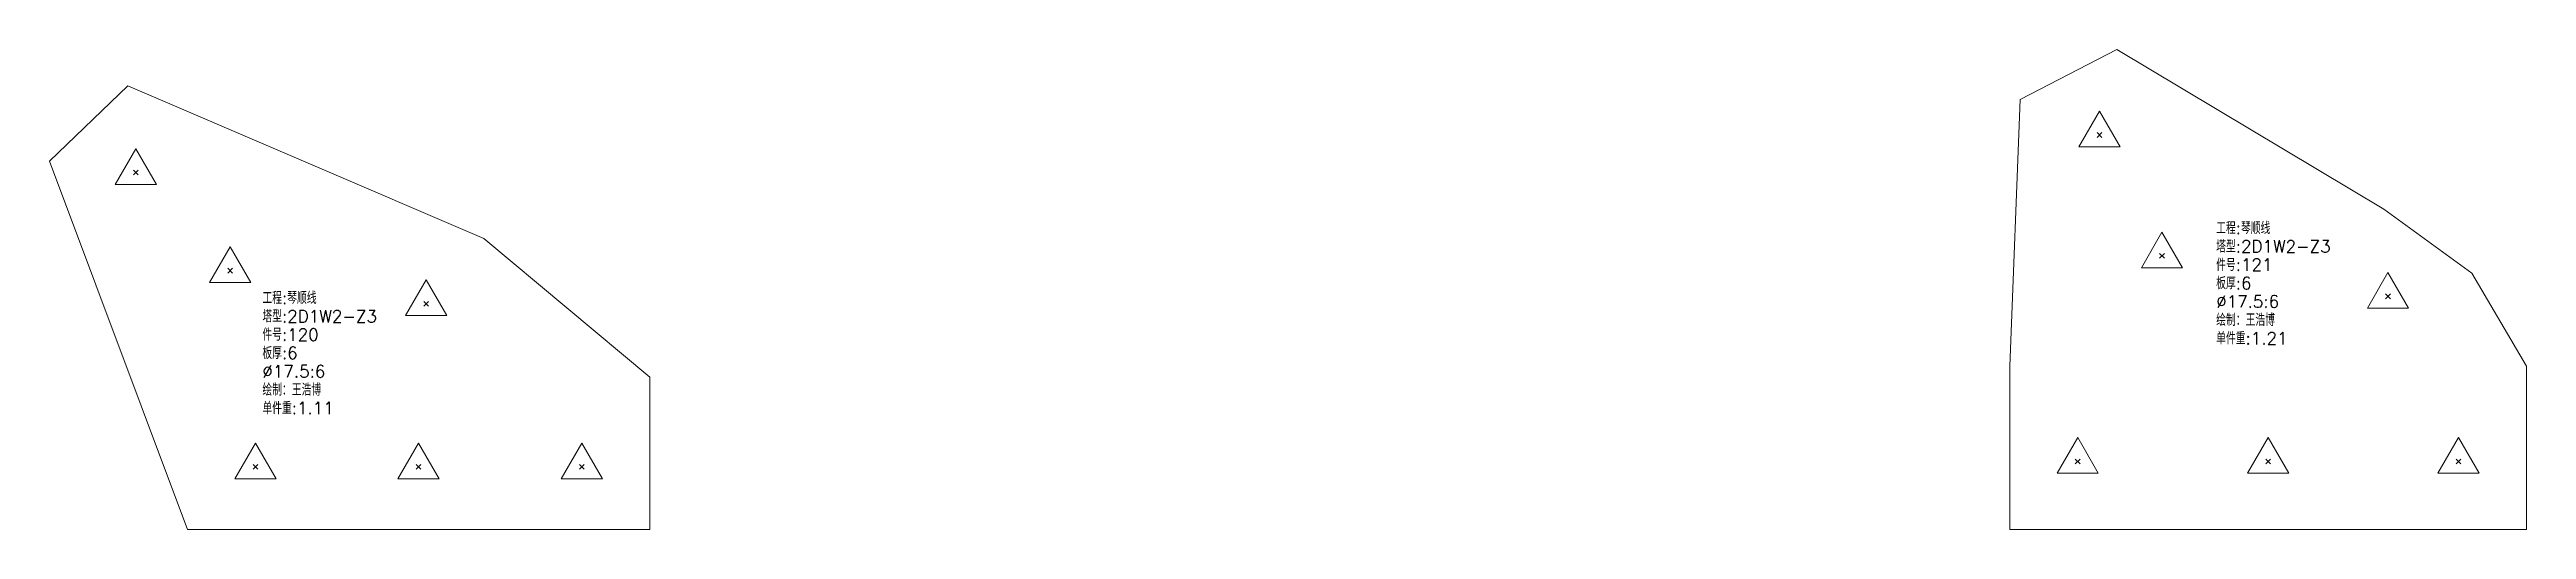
# Model space of a CAD drawing. Extents: x -580 to 8755, y 0 to 14723.
# Drawn here: x 0 to 911, y 14471 to 14647 of the extents above; entities that cross this region are included whole.
import ezdxf
from ezdxf.enums import TextEntityAlignment as Align

# ---------------------------------------------------------------- set-up
doc = ezdxf.new("R2010")
doc.units = 0
doc.header["$MEASUREMENT"] = 0
doc.layers.add('1', color=7, linetype='CONTINUOUS', lineweight=25)
doc.styles.get("Standard").update_dxf_attribs({"font": 'simplex.shx', "width": 0.7, "height": 3, "bigfont": 'gbhzfs.shx'})

msp = doc.modelspace()

# ---------------------------------------------------------------- texts
at = {"layer": '1', "color": 7, "linetype": 'Continuous', "lineweight": 18}
for s, p in [('工程:琴顺线', (796.61036, 14578.308)), ('塔型:2D1W2-Z3', (796.61036, 14571.558)), ('件号:121', (796.61036, 14564.808)), ('板厚:6', (796.61036, 14558.058)), ('工程:琴顺线', (78.2621, 14552.65604)), ('%%c17.5:6', (796.61036, 14551.308)), ('件号:120', (78.2621, 14539.15604)), ('塔型:2D1W2-Z3', (78.2621, 14545.90604)), ('绘制：王浩博', (796.61036, 14544.558)), ('单件重:1.21', (796.61036, 14537.808)), ('板厚:6', (78.2621, 14532.40604)), ('%%c17.5:6', (78.2621, 14525.65604)), ('绘制：王浩博', (78.2621, 14518.90604)), ('单件重:1.11', (78.2621, 14512.15604))]:
    msp.add_text(s, height=4.5, dxfattribs=at).set_placement(p, align=Align.BOTTOM_LEFT)

# ---------------------------------------------------------------- linework, layer by layer
at = {"layer": '1', "color": 7, "linetype": 'Continuous', "lineweight": 18}
for p, q in [((760.02709, 14647.48631), (724.49086, 14629.12398)), ((858.28827, 14588.8048), (760.02709, 14647.48631)), ((28.83666, 14634.18239), (0, 14606.46151)), ((159.6542, 14578.1218), (28.83666, 14634.18239)), ((724.49086, 14629.12398), (720.69653, 14531.16127)), ((0, 14606.46151), (50.69653, 14471.16127)), ((890.65056, 14565.29589), (858.28827, 14588.8048)), ((220.69653, 14527.16127), (159.6542, 14578.1218)), ((910.69653, 14531.16127), (890.65056, 14565.29589)), ((220.69653, 14471.16127), (220.69653, 14527.16127)), ((720.69653, 14531.16127), (720.69653, 14471.16127)), ((910.69653, 14471.16127), (910.69653, 14531.16127)), ((50.69653, 14471.16127), (220.69653, 14471.16127)), ((720.69653, 14471.16127), (910.69653, 14471.16127))]:
    msp.add_line(p, q, dxfattribs=at)
at = {"layer": '1', "color": 7, "linetype": 'Continuous', "lineweight": 13}
for p, q in [((753.73541, 14624.84518), (746.15791, 14611.72018)), ((752.86041, 14615.22018), (754.61041, 14616.97018)), ((754.61041, 14615.22018), (752.86041, 14616.97018)), ((761.31291, 14611.72018), (753.73541, 14624.84518)), ((31.74388, 14611.04904), (24.16638, 14597.92404)), ((39.32138, 14597.92404), (31.74388, 14611.04904)), ((746.15791, 14611.72018), (761.31291, 14611.72018)), ((30.86888, 14601.42404), (32.61888, 14603.17404)), ((32.61888, 14601.42404), (30.86888, 14603.17404)), ((24.16638, 14597.92404), (39.32138, 14597.92404)), ((776.68828, 14580.42524), (769.11078, 14567.30024)), ((784.26578, 14567.30024), (776.68828, 14580.42524)), ((66.39498, 14575.00322), (58.81748, 14561.87822)), ((73.97248, 14561.87822), (66.39498, 14575.00322)), ((775.81328, 14570.80024), (777.56328, 14572.55024)), ((777.56328, 14570.80024), (775.81328, 14572.55024)), ((65.51998, 14565.37822), (67.26998, 14567.12822)), ((67.26998, 14565.37822), (65.51998, 14567.12822)), ((138.50566, 14562.83563), (130.92816, 14549.71063)), ((146.08316, 14549.71063), (138.50566, 14562.83563)), ((769.11078, 14567.30024), (784.26578, 14567.30024)), ((859.77619, 14565.57397), (852.19869, 14552.44897)), ((867.35369, 14552.44897), (859.77619, 14565.57397)), ((58.81748, 14561.87822), (73.97248, 14561.87822)), ((137.63066, 14553.21063), (139.38066, 14554.96063)), ((139.38066, 14553.21063), (137.63066, 14554.96063)), ((858.90119, 14555.94897), (860.65119, 14557.69897)), ((860.65119, 14555.94897), (858.90119, 14557.69897)), ((130.92816, 14549.71063), (146.08316, 14549.71063)), ((852.19869, 14552.44897), (867.35369, 14552.44897)), ((75.69653, 14502.91127), (68.11903, 14489.78627)), ((83.27403, 14489.78627), (75.69653, 14502.91127)), ((135.69653, 14502.91127), (128.11903, 14489.78627)), ((143.27403, 14489.78627), (135.69653, 14502.91127)), ((195.69653, 14502.91127), (188.11903, 14489.78627)), ((203.27403, 14489.78627), (195.69653, 14502.91127)), ((745.69653, 14504.91127), (738.11903, 14491.78627)), ((753.27403, 14491.78627), (745.69653, 14504.91127)), ((815.69653, 14504.91127), (808.11903, 14491.78627)), ((823.27403, 14491.78627), (815.69653, 14504.91127)), ((885.69653, 14504.91127), (878.11903, 14491.78627)), ((893.27403, 14491.78627), (885.69653, 14504.91127)), ((68.11903, 14489.78627), (83.27403, 14489.78627)), ((74.82153, 14493.28627), (76.57153, 14495.03627)), ((76.57153, 14493.28627), (74.82153, 14495.03627)), ((128.11903, 14489.78627), (143.27403, 14489.78627)), ((134.82153, 14493.28627), (136.57153, 14495.03627)), ((136.57153, 14493.28627), (134.82153, 14495.03627)), ((188.11903, 14489.78627), (203.27403, 14489.78627)), ((194.82153, 14493.28627), (196.57153, 14495.03627)), ((196.57153, 14493.28627), (194.82153, 14495.03627)), ((738.11903, 14491.78627), (753.27403, 14491.78627)), ((744.82153, 14495.28627), (746.57153, 14497.03627)), ((746.57153, 14495.28627), (744.82153, 14497.03627)), ((808.11903, 14491.78627), (823.27403, 14491.78627)), ((814.82153, 14495.28627), (816.57153, 14497.03627)), ((816.57153, 14495.28627), (814.82153, 14497.03627)), ((878.11903, 14491.78627), (893.27403, 14491.78627)), ((884.82153, 14495.28627), (886.57153, 14497.03627)), ((886.57153, 14495.28627), (884.82153, 14497.03627))]:
    msp.add_line(p, q, dxfattribs=at)

msp.set_redraw_order([(e.dxf.handle, doc.entitydb.next_handle()) for e in msp.query("TEXT MTEXT ATTDEF DIMENSION ARC_DIMENSION")])  # texts and dimensions are drawn at this point

doc.saveas('drawing.dxf')
